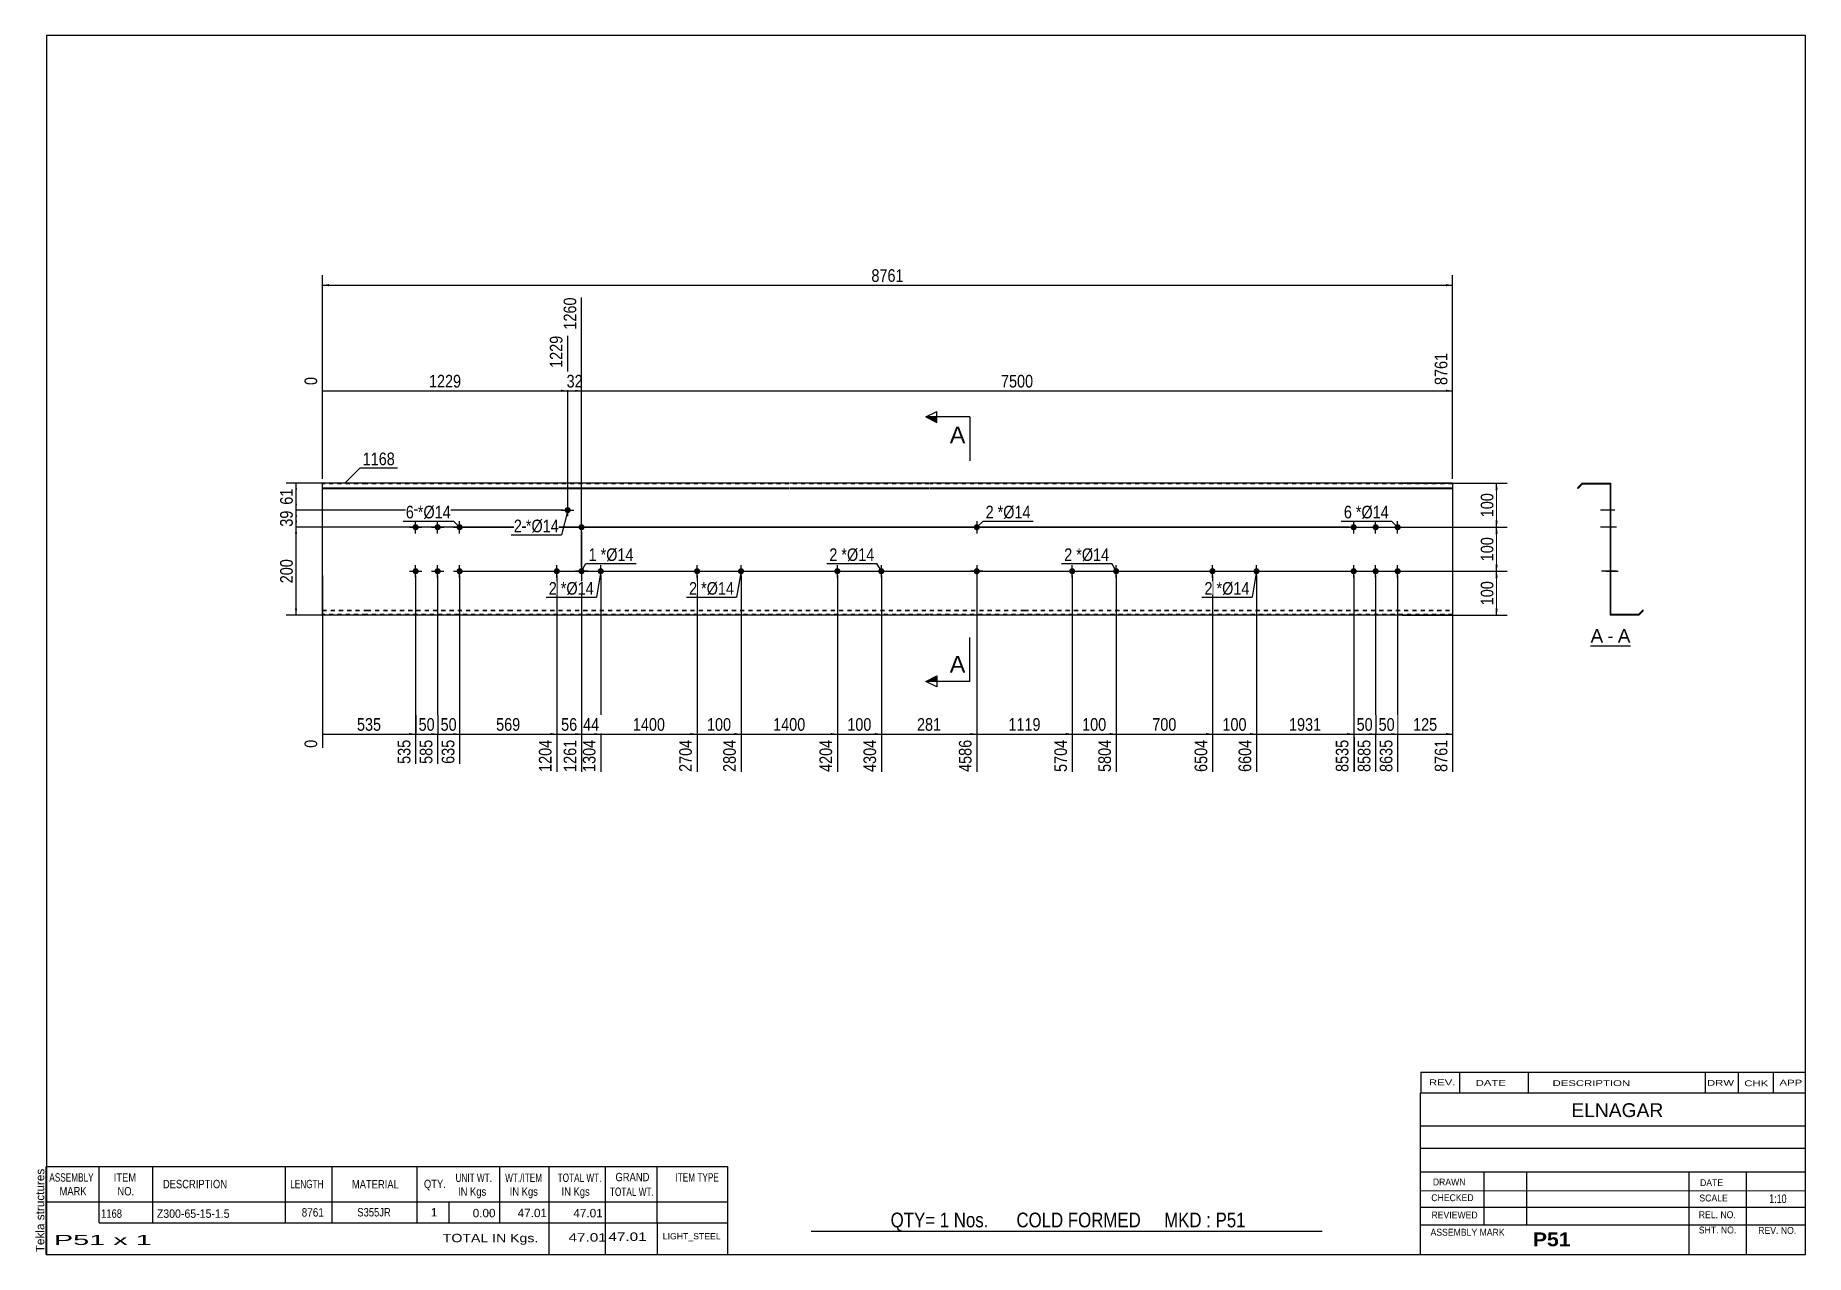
# Model space of a CAD drawing. Header units: millimetres. Extents: x -65 to 337, y -160 to 117.
import ezdxf

# ---------------------------------------------------------------- set-up
doc = ezdxf.new("R2010")
doc.units = ezdxf.units.MM
doc.linetypes.add('DXK_LINE_DOT1', pattern=[1.8814, 0.9407, -0.9407])
doc.styles.add('Arial', font='ARIAL.TTF', dxfattribs={"height": 0.2})
doc.styles.add('Arial Bold', font='ARIALBD.TTF', dxfattribs={"height": 0.2})
doc.styles.add('Arial Narrow', font='ARIALN.TTF', dxfattribs={"height": 0.2})

# ---------------------------------------------------------------- blocks, each defined once
blk = doc.blocks.new('Unknown-629091665-1862')
at = {"color": 5, "linetype": 'Continuous'}
for p, q in [((337.25, 116.75), (-62.75, 116.75)), ((-62.75, 116.75), (-62.75, -160.25)), ((337.25, -160.25), (337.25, 116.75)), ((-62.75, -160.25), (337.25, -160.25))]:
    blk.add_line(p, q, dxfattribs=at)
at = {"color": 174, "linetype": 'Continuous', "style": 'Arial'}
blk.add_text('Tekla structures', height=1.9102, rotation=90, dxfattribs=at).set_placement((-63.25, -159.75))
blk = doc.blocks.new('Unknown-629091665-12 - 1235')
at = {"color": 7, "linetype": 'Continuous'}
blk.add_line((288.37, -21.95), (297.4, -21.95), dxfattribs=at)
at = {"color": 0, "linetype": 'Continuous'}
blk.add_wipeout([(291.21, -21.2), (291.21, -18), (288.37, -18), (288.37, -21.2)], dxfattribs=at)
blk.add_wipeout([(293.6, -21.2), (293.6, -18), (292.17, -18), (292.17, -21.2)], dxfattribs=at)
at = {"color": 96, "linetype": 'Continuous', "style": 'Arial'}
blk.add_text('A', height=3.06, dxfattribs=at).set_placement((288.37, -21.2))
at = {"color": 0, "linetype": 'Continuous'}
blk.add_wipeout([(297.4, -21.2), (297.4, -18), (294.56, -18), (294.56, -21.2)], dxfattribs=at)
at = {"color": 96, "linetype": 'Continuous', "style": 'Arial'}
for s, p in [('-', (292.17, -21.2)), ('A', (294.56, -21.2))]:
    blk.add_text(s, height=3.06, dxfattribs=at).set_placement(p)
blk = doc.blocks.new('Bolt-629091665-1223 - 1203')
at = {"linetype": 'Continuous'}
for points in [[(233.79, 5, -1), (235.19, 5, -1)], [(238.79, 5, -1), (240.19, 5, -1)], [(243.79, 5, -1), (245.19, 5, -1)], [(233.79, -5, -1), (235.19, -5, -1)], [(238.79, -5, -1), (240.19, -5, -1)], [(243.79, -5, -1), (245.19, -5, -1)]]:
    blk.add_hatch(color=3, dxfattribs=at).paths.add_polyline_path(points)
at = {"color": 3, "linetype": 'Continuous'}
for p, q in [((233.09, 5), (235.89, 5)), ((234.49, 3.6), (234.49, 6.4)), ((238.09, 5), (240.89, 5)), ((239.49, 3.6), (239.49, 6.4)), ((243.09, 5), (245.89, 5)), ((244.49, 3.6), (244.49, 6.4)), ((234.49, -6.4), (234.49, -3.6)), ((239.49, -6.4), (239.49, -3.6)), ((244.49, -6.4), (244.49, -3.6)), ((233.09, -5), (235.89, -5)), ((238.09, -5), (240.89, -5)), ((243.09, -5), (245.89, -5))]:
    blk.add_line(p, q, dxfattribs=at)
blk = doc.blocks.new('Part-629091665-1218 - 1203')
at = {"color": 2, "linetype": 'Continuous'}
for p, q in [((0, -15), (0, 15)), ((10, 15), (0, 15)), ((0, 13.94), (10, 13.94)), ((0, 13.83), (10, 13.83)), ((42.29, 15), (10.1, 15)), ((10.1, 13.94), (42.29, 13.94)), ((10.1, 13.83), (42.29, 13.83)), ((74.19, 15), (42.39, 15)), ((42.39, 13.94), (74.19, 13.94)), ((42.39, 13.83), (74.19, 13.83)), ((106.09, 15), (74.29, 15)), ((74.29, 13.94), (106.09, 13.94)), ((74.29, 13.83), (106.09, 13.83)), ((137.99, 15), (106.19, 15)), ((106.19, 13.94), (137.99, 13.94)), ((106.19, 13.83), (137.99, 13.83)), ((159.49, 15), (138.09, 15)), ((138.09, 13.94), (159.49, 13.94)), ((138.09, 13.83), (159.49, 13.83)), ((191.39, 15), (159.59, 15)), ((159.59, 13.94), (191.39, 13.94)), ((159.59, 13.83), (191.39, 13.83)), ((223.29, 15), (191.49, 15)), ((191.49, 13.94), (223.29, 13.94)), ((191.49, 13.83), (223.29, 13.83)), ((256.99, 15), (223.39, 15)), ((223.39, 13.94), (256.99, 13.94)), ((223.39, 13.83), (256.99, 13.83)), ((256.99, 15), (256.99, -15)), ((10, -15), (0, -15)), ((42.29, -15), (10.1, -15)), ((74.19, -15), (42.39, -15)), ((106.09, -15), (74.29, -15)), ((137.99, -15), (106.19, -15)), ((159.49, -15), (138.09, -15)), ((191.39, -15), (159.59, -15)), ((223.29, -15), (191.49, -15)), ((256.99, -15), (223.39, -15))]:
    blk.add_line(p, q, dxfattribs=at)
at = {"color": 7, "linetype": 'DXK_LINE_DOT1'}
for p, q in [((10, 14.85), (0, 14.85)), ((42.29, 14.85), (10.1, 14.85)), ((74.19, 14.85), (42.39, 14.85)), ((106.09, 14.85), (74.29, 14.85)), ((137.99, 14.85), (106.19, 14.85)), ((159.49, 14.85), (138.09, 14.85)), ((191.39, 14.85), (159.59, 14.85)), ((223.29, 14.85), (191.49, 14.85)), ((256.99, 14.85), (223.39, 14.85)), ((0, -13.83), (10, -13.83)), ((0, -13.94), (10, -13.94)), ((10, -14.85), (0, -14.85)), ((10.1, -13.83), (42.29, -13.83)), ((10.1, -13.94), (42.29, -13.94)), ((42.29, -14.85), (10.1, -14.85)), ((42.39, -13.83), (74.19, -13.83)), ((42.39, -13.94), (74.19, -13.94)), ((74.19, -14.85), (42.39, -14.85)), ((74.29, -13.83), (106.09, -13.83)), ((74.29, -13.94), (106.09, -13.94)), ((106.09, -14.85), (74.29, -14.85)), ((106.19, -13.83), (137.99, -13.83)), ((106.19, -13.94), (137.99, -13.94)), ((137.99, -14.85), (106.19, -14.85)), ((138.09, -13.83), (159.49, -13.83)), ((138.09, -13.94), (159.49, -13.94)), ((159.49, -14.85), (138.09, -14.85)), ((159.59, -13.83), (191.39, -13.83)), ((159.59, -13.94), (191.39, -13.94)), ((191.39, -14.85), (159.59, -14.85)), ((191.49, -13.83), (223.29, -13.83)), ((191.49, -13.94), (223.29, -13.94)), ((223.29, -14.85), (191.49, -14.85)), ((223.39, -13.83), (256.99, -13.83)), ((223.39, -13.94), (256.99, -13.94)), ((256.99, -14.85), (223.39, -14.85))]:
    blk.add_line(p, q, dxfattribs=at)
blk = doc.blocks.new('Bolt-629091665-1219 - 1203')
at = {"linetype": 'Continuous'}
for points in [[(202.39, -4.3, -1), (202.39, -5.7, -1)], [(212.39, -4.3, -1), (212.39, -5.7, -1)]]:
    blk.add_hatch(color=3, dxfattribs=at).paths.add_polyline_path(points)
at = {"color": 3, "linetype": 'Continuous'}
for p, q in [((202.39, -6.4), (202.39, -3.6)), ((212.39, -6.4), (212.39, -3.6)), ((200.99, -5), (203.79, -5)), ((210.99, -5), (213.79, -5))]:
    blk.add_line(p, q, dxfattribs=at)
blk = doc.blocks.new('Bolt-629091665-1220 - 1203')
at = {"linetype": 'Continuous'}
for points in [[(117.09, -4.3, -1), (117.09, -5.7, -1)], [(127.09, -4.3, -1), (127.09, -5.7, -1)]]:
    blk.add_hatch(color=3, dxfattribs=at).paths.add_polyline_path(points)
at = {"color": 3, "linetype": 'Continuous'}
for p, q in [((117.09, -6.4), (117.09, -3.6)), ((127.09, -6.4), (127.09, -3.6)), ((115.69, -5), (118.49, -5)), ((125.69, -5), (128.49, -5))]:
    blk.add_line(p, q, dxfattribs=at)
blk = doc.blocks.new('Bolt-629091665-1221 - 1203')
at = {"linetype": 'Continuous'}
for points in [[(85.19, -4.3, -1), (85.19, -5.7, -1)], [(95.19, -4.3, -1), (95.19, -5.7, -1)]]:
    blk.add_hatch(color=3, dxfattribs=at).paths.add_polyline_path(points)
at = {"color": 3, "linetype": 'Continuous'}
for p, q in [((85.19, -6.4), (85.19, -3.6)), ((95.19, -6.4), (95.19, -3.6)), ((83.79, -5), (86.59, -5)), ((93.79, -5), (96.59, -5))]:
    blk.add_line(p, q, dxfattribs=at)
blk = doc.blocks.new('Bolt-629091665-1222 - 1203')
at = {"linetype": 'Continuous'}
for points in [[(53.29, -4.3, -1), (53.29, -5.7, -1)], [(63.29, -4.3, -1), (63.29, -5.7, -1)]]:
    blk.add_hatch(color=3, dxfattribs=at).paths.add_polyline_path(points)
at = {"color": 3, "linetype": 'Continuous'}
for p, q in [((53.29, -6.4), (53.29, -3.6)), ((63.29, -6.4), (63.29, -3.6)), ((51.89, -5), (54.69, -5)), ((61.89, -5), (64.69, -5))]:
    blk.add_line(p, q, dxfattribs=at)
blk = doc.blocks.new('Bolt-629091665-1224 - 1203')
at = {"linetype": 'Continuous'}
for points in [[(20.5, 5, -1), (21.9, 5, -1)], [(25.5, 5, -1), (26.9, 5, -1)], [(30.5, 5, -1), (31.9, 5, -1)], [(20.5, -5, -1), (21.9, -5, -1)], [(25.5, -5, -1), (26.9, -5, -1)], [(30.5, -5, -1), (31.9, -5, -1)]]:
    blk.add_hatch(color=3, dxfattribs=at).paths.add_polyline_path(points)
at = {"color": 3, "linetype": 'Continuous'}
for p, q in [((19.8, 5), (22.6, 5)), ((21.2, 3.6), (21.2, 6.4)), ((24.8, 5), (27.6, 5)), ((26.2, 3.6), (26.2, 6.4)), ((29.8, 5), (32.6, 5)), ((31.2, 3.6), (31.2, 6.4)), ((21.2, -6.4), (21.2, -3.6)), ((26.2, -6.4), (26.2, -3.6)), ((31.2, -6.4), (31.2, -3.6)), ((19.8, -5), (22.6, -5)), ((24.8, -5), (27.6, -5)), ((29.8, -5), (32.6, -5))]:
    blk.add_line(p, q, dxfattribs=at)
blk = doc.blocks.new('Bolt-629091665-1225 - 1203')
at = {"linetype": 'Continuous'}
for points in [[(149.49, 5, -1), (148.09, 5, -1)], [(149.49, -5, -1), (148.09, -5, -1)]]:
    blk.add_hatch(color=3, dxfattribs=at).paths.add_polyline_path(points)
at = {"color": 3, "linetype": 'Continuous'}
for p, q in [((150.19, 5), (147.39, 5)), ((148.79, 6.4), (148.79, 3.6)), ((148.79, -3.6), (148.79, -6.4)), ((150.19, -5), (147.39, -5))]:
    blk.add_line(p, q, dxfattribs=at)
blk = doc.blocks.new('Bolt-629091665-1226 - 1203')
at = {"linetype": 'Continuous'}
blk.add_hatch(color=3, dxfattribs=at).paths.add_polyline_path([(55.07, 8.88, -1), (56.47, 8.88, -1)])
at = {"color": 3, "linetype": 'Continuous'}
for p, q in [((54.37, 8.88), (57.17, 8.88)), ((55.77, 7.48), (55.77, 10.28))]:
    blk.add_line(p, q, dxfattribs=at)
blk = doc.blocks.new('Bolt-629091665-1227 - 1203')
at = {"linetype": 'Continuous'}
blk.add_hatch(color=3, dxfattribs=at).paths.add_polyline_path([(58.22, 5, -1), (59.62, 5, -1)])
at = {"color": 3, "linetype": 'Continuous'}
for p, q in [((57.52, 5), (60.32, 5)), ((58.92, 3.6), (58.92, 6.4))]:
    blk.add_line(p, q, dxfattribs=at)
blk = doc.blocks.new('Bolt-629091665-1228 - 1203')
at = {"linetype": 'Continuous'}
blk.add_hatch(color=3, dxfattribs=at).paths.add_polyline_path([(59.62, -5, -1), (58.22, -5, -1)])
at = {"color": 3, "linetype": 'Continuous'}
for p, q in [((58.92, -3.6), (58.92, -6.4)), ((60.32, -5), (57.52, -5))]:
    blk.add_line(p, q, dxfattribs=at)
blk = doc.blocks.new('Bolt-629091665-1229 - 1203')
at = {"linetype": 'Continuous'}
for points in [[(170.49, -4.3, -1), (170.49, -5.7, -1)], [(180.49, -4.3, -1), (180.49, -5.7, -1)]]:
    blk.add_hatch(color=3, dxfattribs=at).paths.add_polyline_path(points)
at = {"color": 3, "linetype": 'Continuous'}
for p, q in [((170.49, -6.4), (170.49, -3.6)), ((180.49, -6.4), (180.49, -3.6)), ((169.09, -5), (171.89, -5)), ((179.09, -5), (181.89, -5))]:
    blk.add_line(p, q, dxfattribs=at)
blk = doc.blocks.new('Bolt-629091665-1240 - 1235')
at = {"linetype": 'Continuous'}
blk.add_hatch(color=3, dxfattribs=at).paths.add_polyline_path([(292.96, -5.7), (292.96, -4.3), (292.81, -4.3), (292.81, -5.7)])
blk.add_hatch(color=3, dxfattribs=at).paths.add_polyline_path([(292.96, -5.7), (292.96, -4.3), (292.81, -4.3), (292.81, -5.7)])
at = {"color": 3, "linetype": 'Continuous'}
for p, q in [((291.86, -5), (294.61, -5)), ((291.86, -5), (294.61, -5)), ((292.81, -4.3), (292.96, -4.3)), ((292.81, -4.3), (292.96, -4.3)), ((292.81, -5.7), (292.96, -5.7)), ((292.81, -5.7), (292.96, -5.7))]:
    blk.add_line(p, q, dxfattribs=at)
blk = doc.blocks.new('Part-629091665-1237 - 1235')
at = {"color": 2, "linetype": 'Continuous'}
for p, q in [((286.46, 15), (285.4, 13.94)), ((285.4, 13.94), (285.51, 13.83)), ((286.52, 14.85), (285.51, 13.83)), ((286.46, 15), (292.96, 15)), ((286.52, 14.85), (292.81, 14.85)), ((292.81, 14.85), (292.81, -15)), ((292.96, -14.85), (292.96, 15)), ((299.31, -15), (292.81, -15)), ((299.25, -14.85), (292.96, -14.85)), ((299.25, -14.85), (300.27, -13.83)), ((299.31, -15), (300.37, -13.94)), ((300.37, -13.94), (300.27, -13.83))]:
    blk.add_line(p, q, dxfattribs=at)
blk = doc.blocks.new('Bolt-629091665-1238 - 1235')
at = {"linetype": 'Continuous'}
blk.add_hatch(color=3, dxfattribs=at).paths.add_polyline_path([(292.96, -5.7), (292.96, -4.3), (292.81, -4.3), (292.81, -5.7)])
blk.add_hatch(color=3, dxfattribs=at).paths.add_polyline_path([(292.96, -5.7), (292.96, -4.3), (292.81, -4.3), (292.81, -5.7)])
at = {"color": 3, "linetype": 'Continuous'}
for p, q in [((291.86, -5), (294.61, -5)), ((291.86, -5), (294.61, -5)), ((292.81, -4.3), (292.96, -4.3)), ((292.81, -4.3), (292.96, -4.3)), ((292.81, -5.7), (292.96, -5.7)), ((292.81, -5.7), (292.96, -5.7))]:
    blk.add_line(p, q, dxfattribs=at)
blk = doc.blocks.new('Bolt-629091665-1239 - 1235')
at = {"linetype": 'Continuous'}
blk.add_hatch(color=3, dxfattribs=at).paths.add_polyline_path([(292.96, -5.7), (292.96, -4.3), (292.81, -4.3), (292.81, -5.7)])
blk.add_hatch(color=3, dxfattribs=at).paths.add_polyline_path([(292.96, -5.7), (292.96, -4.3), (292.81, -4.3), (292.81, -5.7)])
at = {"color": 3, "linetype": 'Continuous'}
for p, q in [((291.86, -5), (294.61, -5)), ((291.86, -5), (294.61, -5)), ((292.81, -4.3), (292.96, -4.3)), ((292.81, -4.3), (292.96, -4.3)), ((292.81, -5.7), (292.96, -5.7)), ((292.81, -5.7), (292.96, -5.7))]:
    blk.add_line(p, q, dxfattribs=at)
blk = doc.blocks.new('Bolt-629091665-1241 - 1235')
at = {"linetype": 'Continuous'}
blk.add_hatch(color=3, dxfattribs=at).paths.add_polyline_path([(292.96, -5.7), (292.96, -4.3), (292.81, -4.3), (292.81, -5.7)])
blk.add_hatch(color=3, dxfattribs=at).paths.add_polyline_path([(292.96, -5.7), (292.96, -4.3), (292.81, -4.3), (292.81, -5.7)])
at = {"color": 3, "linetype": 'Continuous'}
for p, q in [((291.86, -5), (294.61, -5)), ((291.86, -5), (294.61, -5)), ((292.81, -4.3), (292.96, -4.3)), ((292.81, -4.3), (292.96, -4.3)), ((292.81, -5.7), (292.96, -5.7)), ((292.81, -5.7), (292.96, -5.7))]:
    blk.add_line(p, q, dxfattribs=at)
blk = doc.blocks.new('Bolt-629091665-1242 - 1235')
at = {"linetype": 'Continuous'}
for points in [[(292.81, 5.7), (292.81, 4.3), (292.96, 4.3), (292.96, 5.7)], [(292.81, 5.7), (292.81, 4.3), (292.96, 4.3), (292.96, 5.7)], [(292.81, 5.7), (292.81, 4.3), (292.96, 4.3), (292.96, 5.7)], [(292.81, -4.3), (292.81, -5.7), (292.96, -5.7), (292.96, -4.3)], [(292.81, -4.3), (292.81, -5.7), (292.96, -5.7), (292.96, -4.3)], [(292.81, -4.3), (292.81, -5.7), (292.96, -5.7), (292.96, -4.3)]]:
    blk.add_hatch(color=3, dxfattribs=at).paths.add_polyline_path(points)
at = {"color": 3, "linetype": 'Continuous'}
for p, q in [((294.26, 5), (290.96, 5)), ((294.26, 5), (290.96, 5)), ((294.26, 5), (290.96, 5)), ((292.96, 5.7), (292.81, 5.7)), ((292.96, 5.7), (292.81, 5.7)), ((292.96, 5.7), (292.81, 5.7)), ((292.96, 4.3), (292.81, 4.3)), ((292.96, 4.3), (292.81, 4.3)), ((292.96, 4.3), (292.81, 4.3)), ((294.26, -5), (290.96, -5)), ((294.26, -5), (290.96, -5)), ((294.26, -5), (290.96, -5)), ((292.96, -4.3), (292.81, -4.3)), ((292.96, -4.3), (292.81, -4.3)), ((292.96, -4.3), (292.81, -4.3)), ((292.96, -5.7), (292.81, -5.7)), ((292.96, -5.7), (292.81, -5.7)), ((292.96, -5.7), (292.81, -5.7))]:
    blk.add_line(p, q, dxfattribs=at)
blk = doc.blocks.new('Bolt-629091665-1243 - 1235')
at = {"linetype": 'Continuous'}
for points in [[(292.81, 5.7), (292.81, 4.3), (292.96, 4.3), (292.96, 5.7)], [(292.81, 5.7), (292.81, 4.3), (292.96, 4.3), (292.96, 5.7)], [(292.81, 5.7), (292.81, 4.3), (292.96, 4.3), (292.96, 5.7)], [(292.81, -4.3), (292.81, -5.7), (292.96, -5.7), (292.96, -4.3)], [(292.81, -4.3), (292.81, -5.7), (292.96, -5.7), (292.96, -4.3)], [(292.81, -4.3), (292.81, -5.7), (292.96, -5.7), (292.96, -4.3)]]:
    blk.add_hatch(color=3, dxfattribs=at).paths.add_polyline_path(points)
at = {"color": 3, "linetype": 'Continuous'}
for p, q in [((294.26, 5), (290.96, 5)), ((294.26, 5), (290.96, 5)), ((294.26, 5), (290.96, 5)), ((292.96, 5.7), (292.81, 5.7)), ((292.96, 5.7), (292.81, 5.7)), ((292.96, 5.7), (292.81, 5.7)), ((292.96, 4.3), (292.81, 4.3)), ((292.96, 4.3), (292.81, 4.3)), ((292.96, 4.3), (292.81, 4.3)), ((294.26, -5), (290.96, -5)), ((294.26, -5), (290.96, -5)), ((294.26, -5), (290.96, -5)), ((292.96, -4.3), (292.81, -4.3)), ((292.96, -4.3), (292.81, -4.3)), ((292.96, -4.3), (292.81, -4.3)), ((292.96, -5.7), (292.81, -5.7)), ((292.96, -5.7), (292.81, -5.7)), ((292.96, -5.7), (292.81, -5.7))]:
    blk.add_line(p, q, dxfattribs=at)
blk = doc.blocks.new('Bolt-629091665-1244 - 1235')
at = {"linetype": 'Continuous'}
for points in [[(292.96, 4.3), (292.96, 5.7), (292.81, 5.7), (292.81, 4.3)], [(292.96, -5.7), (292.96, -4.3), (292.81, -4.3), (292.81, -5.7)]]:
    blk.add_hatch(color=3, dxfattribs=at).paths.add_polyline_path(points)
at = {"color": 3, "linetype": 'Continuous'}
for p, q in [((292.96, 5), (290.81, 5)), ((292.96, 5.7), (292.81, 5.7)), ((292.96, 4.3), (292.81, 4.3)), ((292.96, -5), (290.81, -5)), ((292.96, -4.3), (292.81, -4.3)), ((292.96, -5.7), (292.81, -5.7))]:
    blk.add_line(p, q, dxfattribs=at)
blk = doc.blocks.new('Bolt-629091665-1245 - 1235')
at = {"linetype": 'Continuous'}
blk.add_hatch(color=3, dxfattribs=at).paths.add_polyline_path([(292.81, 9.58), (292.81, 8.18), (292.96, 8.18), (292.96, 9.58)])
at = {"color": 3, "linetype": 'Continuous'}
for p, q in [((293.91, 8.88), (290.61, 8.88)), ((292.96, 9.58), (292.81, 9.58)), ((292.96, 8.18), (292.81, 8.18))]:
    blk.add_line(p, q, dxfattribs=at)
blk = doc.blocks.new('Bolt-629091665-1246 - 1235')
at = {"linetype": 'Continuous'}
blk.add_hatch(color=3, dxfattribs=at).paths.add_polyline_path([(292.81, 5.7), (292.81, 4.3), (292.96, 4.3), (292.96, 5.7)])
at = {"color": 3, "linetype": 'Continuous'}
for p, q in [((293.91, 5), (290.61, 5)), ((292.96, 5.7), (292.81, 5.7)), ((292.96, 4.3), (292.81, 4.3))]:
    blk.add_line(p, q, dxfattribs=at)
blk = doc.blocks.new('Bolt-629091665-1247 - 1235')
at = {"linetype": 'Continuous'}
blk.add_hatch(color=3, dxfattribs=at).paths.add_polyline_path([(292.96, -5.7), (292.96, -4.3), (292.81, -4.3), (292.81, -5.7)])
at = {"color": 3, "linetype": 'Continuous'}
for p, q in [((292.96, -4.3), (292.81, -4.3)), ((293.76, -5), (292.81, -5)), ((292.96, -5.7), (292.81, -5.7))]:
    blk.add_line(p, q, dxfattribs=at)
blk = doc.blocks.new('Bolt-629091665-1248 - 1235')
at = {"linetype": 'Continuous'}
blk.add_hatch(color=3, dxfattribs=at).paths.add_polyline_path([(292.96, -5.7), (292.96, -4.3), (292.81, -4.3), (292.81, -5.7)])
blk.add_hatch(color=3, dxfattribs=at).paths.add_polyline_path([(292.96, -5.7), (292.96, -4.3), (292.81, -4.3), (292.81, -5.7)])
at = {"color": 3, "linetype": 'Continuous'}
for p, q in [((291.86, -5), (294.61, -5)), ((291.86, -5), (294.61, -5)), ((292.81, -4.3), (292.96, -4.3)), ((292.81, -4.3), (292.96, -4.3)), ((292.81, -5.7), (292.96, -5.7)), ((292.81, -5.7), (292.96, -5.7))]:
    blk.add_line(p, q, dxfattribs=at)
blk = doc.blocks.new('StraightDimension-629091665-1279 - 1203')
at = {"linetype": 'Continuous'}
blk.add_hatch(color=7, dxfattribs=at).paths.add_polyline_path([(29.7, -41.75), (31.2, -42), (29.7, -42.25)])
at = {"color": 7, "linetype": 'Continuous'}
for p, q in [((26.2, -6), (26.2, -48.78)), ((31.2, -6), (31.2, -48.78)), ((26.2, -42), (31.2, -42))]:
    blk.add_line(p, q, dxfattribs=at)
at = {"color": 0}
blk.add_wipeout([(31.13, -41.85), (31.13, -37.65), (26.27, -37.65), (26.27, -41.85)], dxfattribs=at)
at = {"color": 0, "linetype": 'Continuous'}
blk.add_wipeout([(30.6, -42.7), (26.4, -42.7), (26.4, -49.38), (30.6, -49.38)], dxfattribs=at)
at = {"color": 3, "style": 'Arial Narrow'}
blk.add_text('50', height=2.863, dxfattribs=at).set_placement((26.87, -41.25))
at = {"color": 3, "linetype": 'Continuous', "style": 'Arial Narrow'}
blk.add_text('635', height=2.863, rotation=90.0002, dxfattribs=at).set_placement((30, -48.78))
blk = doc.blocks.new('StraightDimension-629091665-1353 - 1203')
at = {"linetype": 'Continuous'}
for points in [[(266.75, 3.5), (267, 5), (267.25, 3.5)], [(267.25, -3.5), (267, -5), (266.75, -3.5)]]:
    blk.add_hatch(color=7, dxfattribs=at).paths.add_polyline_path(points)
at = {"color": 7, "linetype": 'Continuous'}
for p, q in [((32.2, 5), (269.4, 5)), ((267, -5), (267, 5)), ((32.2, -5), (269.4, -5))]:
    blk.add_line(p, q, dxfattribs=at)
at = {"color": 0}
blk.add_wipeout([(266.85, 3.34), (262.65, 3.34), (262.65, -3.34), (266.85, -3.34)], dxfattribs=at)
at = {"color": 3, "style": 'Arial Narrow'}
blk.add_text('100', height=2.863, rotation=90.0002, dxfattribs=at).set_placement((266.25, -2.74))
blk = doc.blocks.new('StraightDimension-629091665-1342 - 1203')
at = {"linetype": 'Continuous'}
blk.add_hatch(color=7, dxfattribs=at).paths.add_polyline_path([(54.27, 36.25), (55.77, 36), (54.27, 35.75)])
at = {"color": 7, "linetype": 'Continuous'}
for p, q in [((55.77, 9.88), (55.77, 48.51)), ((0, 16), (0, 39.13)), ((0, 36), (55.77, 36))]:
    blk.add_line(p, q, dxfattribs=at)
at = {"color": 0, "linetype": 'Continuous'}
for points in [[(55.17, 49.11), (50.97, 49.11), (50.97, 40.6), (55.17, 40.6)], [(-0.6, 39.73), (-4.8, 39.73), (-4.8, 36.7), (-0.6, 36.7)]]:
    blk.add_wipeout(points, dxfattribs=at)
at = {"color": 0}
blk.add_wipeout([(32.14, 36.15), (32.14, 40.35), (23.63, 40.35), (23.63, 36.15)], dxfattribs=at)
at = {"color": 3, "linetype": 'Continuous', "style": 'Arial Narrow'}
for s, height, p in [('1229', 2.863, (54.57, 41.2)), ('0', 2.86, (-1.2, 37.3))]:
    blk.add_text(s, height=height, rotation=90.0002, dxfattribs=at).set_placement(p)
at = {"color": 3, "style": 'Arial Narrow'}
blk.add_text('1229', height=2.863, dxfattribs=at).set_placement((24.23, 36.75))
blk = doc.blocks.new('StraightDimension-629091665-1280 - 1203')
at = {"linetype": 'Continuous'}
blk.add_hatch(color=7, dxfattribs=at).paths.add_polyline_path([(24.7, -41.75), (26.2, -42), (24.7, -42.25)])
at = {"color": 7, "linetype": 'Continuous'}
for p, q in [((21.2, -6), (21.2, -48.78)), ((26.2, -6), (26.2, -48.78)), ((21.2, -42), (26.2, -42))]:
    blk.add_line(p, q, dxfattribs=at)
at = {"color": 0}
blk.add_wipeout([(26.13, -41.85), (26.13, -37.65), (21.27, -37.65), (21.27, -41.85)], dxfattribs=at)
at = {"color": 0, "linetype": 'Continuous'}
blk.add_wipeout([(25.6, -42.7), (21.4, -42.7), (21.4, -49.38), (25.6, -49.38)], dxfattribs=at)
at = {"color": 3, "style": 'Arial Narrow'}
blk.add_text('50', height=2.863, dxfattribs=at).set_placement((21.87, -41.25))
at = {"color": 3, "linetype": 'Continuous', "style": 'Arial Narrow'}
blk.add_text('585', height=2.863, rotation=90.0002, dxfattribs=at).set_placement((25, -48.78))
blk = doc.blocks.new('StraightDimension-629091665-1278 - 1203')
at = {"linetype": 'Continuous'}
blk.add_hatch(color=7, dxfattribs=at).paths.add_polyline_path([(51.79, -41.75), (53.29, -42), (51.79, -42.25)])
at = {"color": 7, "linetype": 'Continuous'}
for p, q in [((31.2, -6), (31.2, -48.78)), ((53.29, -6), (53.29, -50.61)), ((31.2, -42), (53.29, -42))]:
    blk.add_line(p, q, dxfattribs=at)
at = {"color": 0}
blk.add_wipeout([(45.59, -41.85), (45.59, -37.65), (38.9, -37.65), (38.9, -41.85)], dxfattribs=at)
at = {"color": 0, "linetype": 'Continuous'}
blk.add_wipeout([(52.69, -42.7), (48.49, -42.7), (48.49, -51.21), (52.69, -51.21)], dxfattribs=at)
at = {"color": 3, "style": 'Arial Narrow'}
blk.add_text('569', height=2.863, dxfattribs=at).set_placement((39.5, -41.25))
at = {"color": 3, "linetype": 'Continuous', "style": 'Arial Narrow'}
blk.add_text('1204', height=2.863, rotation=90.0002, dxfattribs=at).set_placement((52.09, -50.61))
blk = doc.blocks.new('StraightDimension-629091665-1272 - 1203')
at = {"linetype": 'Continuous'}
blk.add_hatch(color=7, dxfattribs=at).paths.add_polyline_path([(125.59, -41.75), (127.09, -42), (125.59, -42.25)])
at = {"color": 7, "linetype": 'Continuous'}
for p, q in [((117.09, -6), (117.09, -50.61)), ((127.09, -6), (127.09, -50.61)), ((117.09, -42), (127.09, -42))]:
    blk.add_line(p, q, dxfattribs=at)
at = {"color": 0}
blk.add_wipeout([(125.44, -41.85), (125.44, -37.65), (118.75, -37.65), (118.75, -41.85)], dxfattribs=at)
at = {"color": 0, "linetype": 'Continuous'}
blk.add_wipeout([(126.49, -42.7), (122.29, -42.7), (122.29, -51.21), (126.49, -51.21)], dxfattribs=at)
at = {"color": 3, "style": 'Arial Narrow'}
blk.add_text('100', height=2.863, dxfattribs=at).set_placement((119.35, -41.25))
at = {"color": 3, "linetype": 'Continuous', "style": 'Arial Narrow'}
blk.add_text('4304', height=2.863, rotation=90.0002, dxfattribs=at).set_placement((125.89, -50.61))
blk = doc.blocks.new('StraightDimension-629091665-1352 - 1203')
at = {"linetype": 'Continuous'}
for points in [[(266.75, 13.5), (267, 15), (267.25, 13.5)], [(267.25, 6.5), (267, 5), (266.75, 6.5)]]:
    blk.add_hatch(color=7, dxfattribs=at).paths.add_polyline_path(points)
at = {"color": 7, "linetype": 'Continuous'}
for p, q in [((245.49, 15), (269.4, 15)), ((267, 5), (267, 15)), ((32.2, 5), (269.4, 5))]:
    blk.add_line(p, q, dxfattribs=at)
at = {"color": 0}
blk.add_wipeout([(266.85, 13.34), (262.65, 13.34), (262.65, 6.66), (266.85, 6.66)], dxfattribs=at)
at = {"color": 3, "style": 'Arial Narrow'}
blk.add_text('100', height=2.863, rotation=90.0002, dxfattribs=at).set_placement((266.25, 7.26))
blk = doc.blocks.new('StraightDimension-629091665-1354 - 1203')
at = {"linetype": 'Continuous'}
for points in [[(266.75, -6.5), (267, -5), (267.25, -6.5)], [(267.25, -13.5), (267, -15), (266.75, -13.5)]]:
    blk.add_hatch(color=7, dxfattribs=at).paths.add_polyline_path(points)
at = {"color": 7, "linetype": 'Continuous'}
for p, q in [((32.2, -5), (269.4, -5)), ((267, -15), (267, -5)), ((245.49, -15), (269.4, -15))]:
    blk.add_line(p, q, dxfattribs=at)
at = {"color": 0}
blk.add_wipeout([(266.85, -6.66), (262.65, -6.66), (262.65, -13.34), (266.85, -13.34)], dxfattribs=at)
at = {"color": 3, "style": 'Arial Narrow'}
blk.add_text('100', height=2.863, rotation=90.0002, dxfattribs=at).set_placement((266.25, -12.74))
blk = doc.blocks.new('StraightDimension-629091665-1263 - 1203')
at = {"linetype": 'Continuous'}
blk.add_hatch(color=7, dxfattribs=at).paths.add_polyline_path([(255.49, -41.75), (256.99, -42), (255.49, -42.25)])
at = {"color": 7, "linetype": 'Continuous'}
for p, q in [((244.49, -6), (244.49, -50.61)), ((256.99, -6), (256.99, -50.61)), ((244.49, -42), (256.99, -42))]:
    blk.add_line(p, q, dxfattribs=at)
at = {"color": 0}
blk.add_wipeout([(254.08, -41.85), (254.08, -37.65), (247.4, -37.65), (247.4, -41.85)], dxfattribs=at)
at = {"color": 0, "linetype": 'Continuous'}
blk.add_wipeout([(256.39, -42.7), (252.19, -42.7), (252.19, -51.21), (256.39, -51.21)], dxfattribs=at)
at = {"color": 3, "style": 'Arial Narrow'}
blk.add_text('125', height=2.863, dxfattribs=at).set_placement((248, -41.25))
at = {"color": 3, "linetype": 'Continuous', "style": 'Arial Narrow'}
blk.add_text('8761', height=2.863, rotation=90.0002, dxfattribs=at).set_placement((255.79, -50.61))
blk = doc.blocks.new('StraightDimension-629091665-1264 - 1203')
at = {"linetype": 'Continuous'}
blk.add_hatch(color=7, dxfattribs=at).paths.add_polyline_path([(242.99, -41.75), (244.49, -42), (242.99, -42.25)])
at = {"color": 7, "linetype": 'Continuous'}
for p, q in [((239.49, -6), (239.49, -50.61)), ((244.49, -6), (244.49, -50.61)), ((239.49, -42), (244.49, -42))]:
    blk.add_line(p, q, dxfattribs=at)
at = {"color": 0}
blk.add_wipeout([(244.42, -41.85), (244.42, -37.65), (239.56, -37.65), (239.56, -41.85)], dxfattribs=at)
at = {"color": 0, "linetype": 'Continuous'}
blk.add_wipeout([(243.89, -42.7), (239.69, -42.7), (239.69, -51.21), (243.89, -51.21)], dxfattribs=at)
at = {"color": 3, "style": 'Arial Narrow'}
blk.add_text('50', height=2.863, dxfattribs=at).set_placement((240.16, -41.25))
at = {"color": 3, "linetype": 'Continuous', "style": 'Arial Narrow'}
blk.add_text('8635', height=2.863, rotation=90.0002, dxfattribs=at).set_placement((243.29, -50.61))
blk = doc.blocks.new('StraightDimension-629091665-1386 - 1203')
at = {"linetype": 'Continuous'}
for points in [[(-6.25, 3.5), (-6, 5), (-5.75, 3.5)], [(-5.75, -13.5), (-6, -15), (-6.25, -13.5)]]:
    blk.add_hatch(color=7, dxfattribs=at).paths.add_polyline_path(points)
at = {"color": 7, "linetype": 'Continuous'}
for p, q in [((233.49, 5), (-8.25, 5)), ((-6, -15), (-6, 5)), ((20.2, -15), (-8.25, -15))]:
    blk.add_line(p, q, dxfattribs=at)
at = {"color": 0}
blk.add_wipeout([(-6.15, -1.66), (-10.35, -1.66), (-10.35, -8.34), (-6.15, -8.34)], dxfattribs=at)
at = {"color": 3, "style": 'Arial Narrow'}
blk.add_text('200', height=2.863, rotation=90.0002, dxfattribs=at).set_placement((-6.75, -7.74))
blk = doc.blocks.new('StraightDimension-629091665-1265 - 1203')
at = {"linetype": 'Continuous'}
blk.add_hatch(color=7, dxfattribs=at).paths.add_polyline_path([(237.99, -41.75), (239.49, -42), (237.99, -42.25)])
at = {"color": 7, "linetype": 'Continuous'}
for p, q in [((234.49, -6), (234.49, -50.61)), ((239.49, -6), (239.49, -50.61)), ((234.49, -42), (239.49, -42))]:
    blk.add_line(p, q, dxfattribs=at)
at = {"color": 0}
blk.add_wipeout([(239.42, -41.85), (239.42, -37.65), (234.56, -37.65), (234.56, -41.85)], dxfattribs=at)
at = {"color": 0, "linetype": 'Continuous'}
blk.add_wipeout([(238.89, -42.7), (234.69, -42.7), (234.69, -51.21), (238.89, -51.21)], dxfattribs=at)
at = {"color": 3, "style": 'Arial Narrow'}
blk.add_text('50', height=2.863, dxfattribs=at).set_placement((235.16, -41.25))
at = {"color": 3, "linetype": 'Continuous', "style": 'Arial Narrow'}
blk.add_text('8585', height=2.863, rotation=90.0002, dxfattribs=at).set_placement((238.29, -50.61))
blk = doc.blocks.new('StraightDimension-629091665-1266 - 1203')
at = {"linetype": 'Continuous'}
blk.add_hatch(color=7, dxfattribs=at).paths.add_polyline_path([(232.99, -41.75), (234.49, -42), (232.99, -42.25)])
at = {"color": 7, "linetype": 'Continuous'}
for p, q in [((212.39, -6), (212.39, -50.61)), ((234.49, -6), (234.49, -50.61)), ((212.39, -42), (234.49, -42))]:
    blk.add_line(p, q, dxfattribs=at)
at = {"color": 0}
blk.add_wipeout([(227.7, -41.85), (227.7, -37.65), (219.19, -37.65), (219.19, -41.85)], dxfattribs=at)
at = {"color": 3, "style": 'Arial Narrow'}
blk.add_text('1931', height=2.863, dxfattribs=at).set_placement((219.79, -41.25))
at = {"color": 0, "linetype": 'Continuous'}
blk.add_wipeout([(233.89, -42.7), (229.69, -42.7), (229.69, -51.21), (233.89, -51.21)], dxfattribs=at)
at = {"color": 3, "linetype": 'Continuous', "style": 'Arial Narrow'}
blk.add_text('8535', height=2.863, rotation=90.0002, dxfattribs=at).set_placement((233.29, -50.61))
blk = doc.blocks.new('StraightDimension-629091665-1396 - 1203')
at = {"linetype": 'Continuous'}
for points in [[(1.5, 59.75), (0, 60), (1.5, 60.25)], [(255.49, 60.25), (256.99, 60), (255.49, 59.75)]]:
    blk.add_hatch(color=7, dxfattribs=at).paths.add_polyline_path(points)
at = {"color": 7, "linetype": 'Continuous'}
for p, q in [((0, 16), (0, 62.25)), ((256.99, 16), (256.99, 62.25)), ((0, 60), (256.99, 60))]:
    blk.add_line(p, q, dxfattribs=at)
at = {"color": 0}
blk.add_wipeout([(132.75, 60.15), (132.75, 64.35), (124.24, 64.35), (124.24, 60.15)], dxfattribs=at)
at = {"color": 3, "style": 'Arial Narrow'}
blk.add_text('8761', height=2.863, dxfattribs=at).set_placement((124.84, 60.75))
blk = doc.blocks.new('StraightDimension-629091665-1267 - 1203')
at = {"linetype": 'Continuous'}
blk.add_hatch(color=7, dxfattribs=at).paths.add_polyline_path([(210.89, -41.75), (212.39, -42), (210.89, -42.25)])
at = {"color": 7, "linetype": 'Continuous'}
for p, q in [((202.39, -6), (202.39, -50.61)), ((212.39, -6), (212.39, -50.61)), ((202.39, -42), (212.39, -42))]:
    blk.add_line(p, q, dxfattribs=at)
at = {"color": 0}
blk.add_wipeout([(210.74, -41.85), (210.74, -37.65), (204.05, -37.65), (204.05, -41.85)], dxfattribs=at)
at = {"color": 0, "linetype": 'Continuous'}
blk.add_wipeout([(211.79, -42.7), (207.59, -42.7), (207.59, -51.21), (211.79, -51.21)], dxfattribs=at)
at = {"color": 3, "style": 'Arial Narrow'}
blk.add_text('100', height=2.863, dxfattribs=at).set_placement((204.65, -41.25))
at = {"color": 3, "linetype": 'Continuous', "style": 'Arial Narrow'}
blk.add_text('6604', height=2.863, rotation=90.0002, dxfattribs=at).set_placement((211.19, -50.61))
blk = doc.blocks.new('StraightDimension-629091665-1268 - 1203')
at = {"linetype": 'Continuous'}
blk.add_hatch(color=7, dxfattribs=at).paths.add_polyline_path([(200.89, -41.75), (202.39, -42), (200.89, -42.25)])
at = {"color": 7, "linetype": 'Continuous'}
for p, q in [((180.49, -6), (180.49, -50.61)), ((202.39, -6), (202.39, -50.61)), ((180.49, -42), (202.39, -42))]:
    blk.add_line(p, q, dxfattribs=at)
at = {"color": 0}
blk.add_wipeout([(194.79, -41.85), (194.79, -37.65), (188.1, -37.65), (188.1, -41.85)], dxfattribs=at)
at = {"color": 0, "linetype": 'Continuous'}
blk.add_wipeout([(201.79, -42.7), (197.59, -42.7), (197.59, -51.21), (201.79, -51.21)], dxfattribs=at)
at = {"color": 3, "style": 'Arial Narrow'}
blk.add_text('700', height=2.863, dxfattribs=at).set_placement((188.7, -41.25))
at = {"color": 3, "linetype": 'Continuous', "style": 'Arial Narrow'}
blk.add_text('6504', height=2.863, rotation=90.0002, dxfattribs=at).set_placement((201.19, -50.61))
blk = doc.blocks.new('StraightDimension-629091665-1269 - 1203')
at = {"linetype": 'Continuous'}
blk.add_hatch(color=7, dxfattribs=at).paths.add_polyline_path([(178.99, -41.75), (180.49, -42), (178.99, -42.25)])
at = {"color": 7, "linetype": 'Continuous'}
for p, q in [((170.49, -6), (170.49, -50.61)), ((180.49, -6), (180.49, -50.61)), ((170.49, -42), (180.49, -42))]:
    blk.add_line(p, q, dxfattribs=at)
at = {"color": 0}
blk.add_wipeout([(178.84, -41.85), (178.84, -37.65), (172.15, -37.65), (172.15, -41.85)], dxfattribs=at)
at = {"color": 0, "linetype": 'Continuous'}
blk.add_wipeout([(179.89, -42.7), (175.69, -42.7), (175.69, -51.21), (179.89, -51.21)], dxfattribs=at)
at = {"color": 3, "style": 'Arial Narrow'}
blk.add_text('100', height=2.863, dxfattribs=at).set_placement((172.75, -41.25))
at = {"color": 3, "linetype": 'Continuous', "style": 'Arial Narrow'}
blk.add_text('5804', height=2.863, rotation=90.0002, dxfattribs=at).set_placement((179.29, -50.61))
blk = doc.blocks.new('StraightDimension-629091665-1341 - 1203')
at = {"linetype": 'Continuous'}
blk.add_hatch(color=7, dxfattribs=at).paths.add_polyline_path([(57.42, 36.25), (58.92, 36), (57.42, 35.75)])
at = {"color": 7, "linetype": 'Continuous'}
for p, q in [((58.92, -4), (58.92, 57.21)), ((55.77, 9.88), (55.77, 48.51)), ((55.77, 36), (58.92, 36))]:
    blk.add_line(p, q, dxfattribs=at)
at = {"color": 0, "linetype": 'Continuous'}
blk.add_wipeout([(58.32, 57.81), (54.12, 57.81), (54.12, 49.3), (58.32, 49.3)], dxfattribs=at)
at = {"color": 0}
blk.add_wipeout([(59.77, 36.15), (59.77, 40.35), (54.92, 40.35), (54.92, 36.15)], dxfattribs=at)
at = {"color": 3, "linetype": 'Continuous', "style": 'Arial Narrow'}
blk.add_text('1260', height=2.863, rotation=90.0002, dxfattribs=at).set_placement((57.72, 49.9))
at = {"color": 3, "style": 'Arial Narrow'}
blk.add_text('32', height=2.863, dxfattribs=at).set_placement((55.52, 36.75))
blk = doc.blocks.new('StraightDimension-629091665-1270 - 1203')
at = {"linetype": 'Continuous'}
blk.add_hatch(color=7, dxfattribs=at).paths.add_polyline_path([(168.99, -41.75), (170.49, -42), (168.99, -42.25)])
at = {"color": 7, "linetype": 'Continuous'}
for p, q in [((148.79, -6), (148.79, -50.61)), ((170.49, -6), (170.49, -50.61)), ((148.79, -42), (170.49, -42))]:
    blk.add_line(p, q, dxfattribs=at)
at = {"color": 0}
blk.add_wipeout([(163.9, -41.85), (163.9, -37.65), (155.39, -37.65), (155.39, -41.85)], dxfattribs=at)
at = {"color": 3, "style": 'Arial Narrow'}
blk.add_text('1119', height=2.863, dxfattribs=at).set_placement((155.99, -41.25))
at = {"color": 0, "linetype": 'Continuous'}
blk.add_wipeout([(169.89, -42.7), (165.69, -42.7), (165.69, -51.21), (169.89, -51.21)], dxfattribs=at)
at = {"color": 3, "linetype": 'Continuous', "style": 'Arial Narrow'}
blk.add_text('5704', height=2.863, rotation=90.0002, dxfattribs=at).set_placement((169.29, -50.61))
blk = doc.blocks.new('StraightDimension-629091665-1384 - 1203')
at = {"linetype": 'Continuous'}
for points in [[(-6.25, 13.5), (-6, 15), (-5.75, 13.5)], [(-5.75, 10.38), (-6, 8.88), (-6.25, 10.38)]]:
    blk.add_hatch(color=7, dxfattribs=at).paths.add_polyline_path(points)
at = {"color": 7, "linetype": 'Continuous'}
for p, q in [((20.2, 15), (-8.25, 15)), ((-6, 8.88), (-6, 15)), ((54.77, 8.88), (-8.25, 8.88))]:
    blk.add_line(p, q, dxfattribs=at)
at = {"color": 0}
blk.add_wipeout([(-6.15, 14.37), (-10.35, 14.37), (-10.35, 9.51), (-6.15, 9.51)], dxfattribs=at)
at = {"color": 3, "style": 'Arial Narrow'}
blk.add_text('61', height=2.863, rotation=90.0002, dxfattribs=at).set_placement((-6.75, 10.11))
blk = doc.blocks.new('StraightDimension-629091665-1271 - 1203')
at = {"linetype": 'Continuous'}
blk.add_hatch(color=7, dxfattribs=at).paths.add_polyline_path([(147.29, -41.75), (148.79, -42), (147.29, -42.25)])
at = {"color": 7, "linetype": 'Continuous'}
for p, q in [((127.09, -6), (127.09, -50.61)), ((148.79, -6), (148.79, -50.61)), ((127.09, -42), (148.79, -42))]:
    blk.add_line(p, q, dxfattribs=at)
at = {"color": 0}
blk.add_wipeout([(141.29, -41.85), (141.29, -37.65), (134.6, -37.65), (134.6, -41.85)], dxfattribs=at)
at = {"color": 0, "linetype": 'Continuous'}
blk.add_wipeout([(148.19, -42.7), (143.99, -42.7), (143.99, -51.21), (148.19, -51.21)], dxfattribs=at)
at = {"color": 3, "style": 'Arial Narrow'}
blk.add_text('281', height=2.863, dxfattribs=at).set_placement((135.2, -41.25))
at = {"color": 3, "linetype": 'Continuous', "style": 'Arial Narrow'}
blk.add_text('4586', height=2.863, rotation=90.0002, dxfattribs=at).set_placement((147.59, -50.61))
blk = doc.blocks.new('StraightDimension-629091665-1273 - 1203')
at = {"linetype": 'Continuous'}
blk.add_hatch(color=7, dxfattribs=at).paths.add_polyline_path([(115.59, -41.75), (117.09, -42), (115.59, -42.25)])
at = {"color": 7, "linetype": 'Continuous'}
for p, q in [((95.19, -6), (95.19, -50.61)), ((117.09, -6), (117.09, -50.61)), ((95.19, -42), (117.09, -42))]:
    blk.add_line(p, q, dxfattribs=at)
at = {"color": 0}
blk.add_wipeout([(110.4, -41.85), (110.4, -37.65), (101.89, -37.65), (101.89, -41.85)], dxfattribs=at)
at = {"color": 3, "style": 'Arial Narrow'}
blk.add_text('1400', height=2.863, dxfattribs=at).set_placement((102.49, -41.25))
at = {"color": 0, "linetype": 'Continuous'}
blk.add_wipeout([(116.49, -42.7), (112.29, -42.7), (112.29, -51.21), (116.49, -51.21)], dxfattribs=at)
at = {"color": 3, "linetype": 'Continuous', "style": 'Arial Narrow'}
blk.add_text('4204', height=2.863, rotation=90.0002, dxfattribs=at).set_placement((115.89, -50.61))
blk = doc.blocks.new('StraightDimension-629091665-1281 - 1203')
at = {"linetype": 'Continuous'}
blk.add_hatch(color=7, dxfattribs=at).paths.add_polyline_path([(19.7, -41.75), (21.2, -42), (19.7, -42.25)])
at = {"color": 7, "linetype": 'Continuous'}
for p, q in [((0, -6), (0, -45.13)), ((21.2, -6), (21.2, -48.78)), ((0, -42), (21.2, -42))]:
    blk.add_line(p, q, dxfattribs=at)
at = {"color": 0}
blk.add_wipeout([(13.94, -41.85), (13.94, -37.65), (7.26, -37.65), (7.26, -41.85)], dxfattribs=at)
at = {"color": 0, "linetype": 'Continuous'}
for points in [[(-0.6, -42.7), (-4.8, -42.7), (-4.8, -45.73), (-0.6, -45.73)], [(20.6, -42.7), (16.4, -42.7), (16.4, -49.38), (20.6, -49.38)]]:
    blk.add_wipeout(points, dxfattribs=at)
at = {"color": 3, "style": 'Arial Narrow'}
blk.add_text('535', height=2.863, dxfattribs=at).set_placement((7.86, -41.25))
at = {"color": 3, "linetype": 'Continuous', "style": 'Arial Narrow'}
for s, height, p in [('0', 2.86, (-1.2, -45.13)), ('535', 2.863, (20, -48.78))]:
    blk.add_text(s, height=height, rotation=90.0002, dxfattribs=at).set_placement(p)
blk = doc.blocks.new('StraightDimension-629091665-1274 - 1203')
at = {"linetype": 'Continuous'}
blk.add_hatch(color=7, dxfattribs=at).paths.add_polyline_path([(93.69, -41.75), (95.19, -42), (93.69, -42.25)])
at = {"color": 7, "linetype": 'Continuous'}
for p, q in [((85.19, -6), (85.19, -50.61)), ((95.19, -6), (95.19, -50.61)), ((85.19, -42), (95.19, -42))]:
    blk.add_line(p, q, dxfattribs=at)
at = {"color": 0}
blk.add_wipeout([(93.54, -41.85), (93.54, -37.65), (86.85, -37.65), (86.85, -41.85)], dxfattribs=at)
at = {"color": 0, "linetype": 'Continuous'}
blk.add_wipeout([(94.59, -42.7), (90.39, -42.7), (90.39, -51.21), (94.59, -51.21)], dxfattribs=at)
at = {"color": 3, "style": 'Arial Narrow'}
blk.add_text('100', height=2.863, dxfattribs=at).set_placement((87.45, -41.25))
at = {"color": 3, "linetype": 'Continuous', "style": 'Arial Narrow'}
blk.add_text('2804', height=2.863, rotation=90.0002, dxfattribs=at).set_placement((93.99, -50.61))
blk = doc.blocks.new('StraightDimension-629091665-1340 - 1203')
at = {"linetype": 'Continuous'}
blk.add_hatch(color=7, dxfattribs=at).paths.add_polyline_path([(255.49, 36.25), (256.99, 36), (255.49, 35.75)])
at = {"color": 7, "linetype": 'Continuous'}
for p, q in [((58.92, -4), (58.92, 57.21)), ((256.99, 16), (256.99, 44.61)), ((58.92, 36), (256.99, 36))]:
    blk.add_line(p, q, dxfattribs=at)
at = {"color": 0, "linetype": 'Continuous'}
blk.add_wipeout([(256.39, 45.21), (252.19, 45.21), (252.19, 36.7), (256.39, 36.7)], dxfattribs=at)
at = {"color": 0}
blk.add_wipeout([(162.21, 36.15), (162.21, 40.35), (153.7, 40.35), (153.7, 36.15)], dxfattribs=at)
at = {"color": 3, "linetype": 'Continuous', "style": 'Arial Narrow'}
blk.add_text('8761', height=2.863, rotation=90.0002, dxfattribs=at).set_placement((255.79, 37.3))
at = {"color": 3, "style": 'Arial Narrow'}
blk.add_text('7500', height=2.863, dxfattribs=at).set_placement((154.3, 36.75))
blk = doc.blocks.new('StraightDimension-629091665-1275 - 1203')
at = {"linetype": 'Continuous'}
blk.add_hatch(color=7, dxfattribs=at).paths.add_polyline_path([(83.69, -41.75), (85.19, -42), (83.69, -42.25)])
at = {"color": 7, "linetype": 'Continuous'}
for p, q in [((63.29, -6), (63.29, -50.61)), ((85.19, -6), (85.19, -50.61)), ((63.29, -42), (85.19, -42))]:
    blk.add_line(p, q, dxfattribs=at)
at = {"color": 0}
blk.add_wipeout([(78.5, -41.85), (78.5, -37.65), (69.99, -37.65), (69.99, -41.85)], dxfattribs=at)
at = {"color": 3, "style": 'Arial Narrow'}
blk.add_text('1400', height=2.863, dxfattribs=at).set_placement((70.59, -41.25))
at = {"color": 0, "linetype": 'Continuous'}
blk.add_wipeout([(84.59, -42.7), (80.39, -42.7), (80.39, -51.21), (84.59, -51.21)], dxfattribs=at)
at = {"color": 3, "linetype": 'Continuous', "style": 'Arial Narrow'}
blk.add_text('2704', height=2.863, rotation=90.0002, dxfattribs=at).set_placement((83.99, -50.61))
blk = doc.blocks.new('StraightDimension-629091665-1276 - 1203')
at = {"linetype": 'Continuous'}
blk.add_hatch(color=7, dxfattribs=at).paths.add_polyline_path([(61.79, -41.75), (63.29, -42), (61.79, -42.25)])
at = {"color": 7, "linetype": 'Continuous'}
for p, q in [((58.92, 4), (58.92, -50.61)), ((63.29, -6), (63.29, -50.61)), ((58.92, -42), (63.29, -42))]:
    blk.add_line(p, q, dxfattribs=at)
at = {"color": 0}
blk.add_wipeout([(63.54, -41.85), (63.54, -37.65), (58.68, -37.65), (58.68, -41.85)], dxfattribs=at)
at = {"color": 0, "linetype": 'Continuous'}
blk.add_wipeout([(62.69, -42.7), (58.49, -42.7), (58.49, -51.21), (62.69, -51.21)], dxfattribs=at)
at = {"color": 3, "style": 'Arial Narrow'}
blk.add_text('44', height=2.863, dxfattribs=at).set_placement((59.28, -41.25))
at = {"color": 3, "linetype": 'Continuous', "style": 'Arial Narrow'}
blk.add_text('1304', height=2.863, rotation=90.0002, dxfattribs=at).set_placement((62.09, -50.61))
blk = doc.blocks.new('StraightDimension-629091665-1277 - 1203')
at = {"linetype": 'Continuous'}
blk.add_hatch(color=7, dxfattribs=at).paths.add_polyline_path([(57.42, -41.75), (58.92, -42), (57.42, -42.25)])
at = {"color": 7, "linetype": 'Continuous'}
for p, q in [((58.92, 4), (58.92, -50.61)), ((53.29, -6), (53.29, -50.61)), ((53.29, -42), (58.92, -42))]:
    blk.add_line(p, q, dxfattribs=at)
at = {"color": 0}
blk.add_wipeout([(58.54, -41.85), (58.54, -37.65), (53.68, -37.65), (53.68, -41.85)], dxfattribs=at)
at = {"color": 0, "linetype": 'Continuous'}
blk.add_wipeout([(58.32, -42.7), (54.12, -42.7), (54.12, -51.21), (58.32, -51.21)], dxfattribs=at)
at = {"color": 3, "style": 'Arial Narrow'}
blk.add_text('56', height=2.863, dxfattribs=at).set_placement((54.28, -41.25))
at = {"color": 3, "linetype": 'Continuous', "style": 'Arial Narrow'}
blk.add_text('1261', height=2.863, rotation=90.0002, dxfattribs=at).set_placement((57.72, -50.61))
blk = doc.blocks.new('StraightDimension-629091665-1385 - 1203')
at = {"linetype": 'Continuous'}
for points in [[(-6.25, 7.38), (-6, 8.88), (-5.75, 7.38)], [(-5.75, 6.5), (-6, 5), (-6.25, 6.5)]]:
    blk.add_hatch(color=7, dxfattribs=at).paths.add_polyline_path(points)
at = {"color": 7, "linetype": 'Continuous'}
for p, q in [((54.77, 8.88), (-8.25, 8.88)), ((-6, 5), (-6, 8.88)), ((233.49, 5), (-8.25, 5))]:
    blk.add_line(p, q, dxfattribs=at)
at = {"color": 0}
blk.add_wipeout([(-6.15, 9.37), (-10.35, 9.37), (-10.35, 4.51), (-6.15, 4.51)], dxfattribs=at)
at = {"color": 3, "style": 'Arial Narrow'}
blk.add_text('39', height=2.863, rotation=90.0002, dxfattribs=at).set_placement((-6.75, 5.11))
blk = doc.blocks.new('CBS_REVISION-629091665-1918')
at = {"color": 7, "linetype": 'Continuous'}
for p, q in [((249.74, -118.87), (337.24, -118.87)), ((249.74, -118.87), (249.74, -123.5)), ((258.54, -118.87), (258.54, -123.5)), ((274.13, -118.87), (274.13, -123.44)), ((314.39, -118.87), (314.39, -123.5)), ((321.93, -118.87), (321.93, -123.5)), ((329.88, -118.87), (329.88, -123.5)), ((249.74, -123.5), (337.24, -123.5))]:
    blk.add_line(p, q, dxfattribs=at)
at = {"color": 7, "style": 'Arial Narrow', "width": 1.7}
for s, height, p in [('REV.', 1.326, (251.6, -121.82)), ('DATE', 1.326, (262.23, -121.94)), ('DESCRIPTION', 1.3257, (279.71, -121.99)), ('DRW', 1.326, (314.82, -121.93)), ('CHK', 1.326, (323.31, -122.02)), ('APP', 1.326, (331.31, -121.87))]:
    blk.add_text(s, height=height, dxfattribs=at).set_placement(p)
blk = doc.blocks.new('CBS_BOM-629091665-1915')
at = {"color": 7, "linetype": 'Continuous'}
for p, q in [((-62.78, -148.28), (-62.78, -140.28)), ((-62.78, -140.28), (92.14, -140.28)), ((-50.78, -148.28), (-50.78, -140.28)), ((-38.59, -148.28), (-38.59, -140.28)), ((-8.43, -148.28), (-8.43, -140.28)), ((2.25, -148.28), (2.25, -140.28)), ((21.57, -148.28), (21.57, -140.28)), ((40.37, -148.28), (40.37, -140.28)), ((51.58, -148.28), (51.58, -140.28)), ((64.37, -148.28), (64.37, -140.28)), ((76.12, -148.28), (76.12, -140.28)), ((92.14, -140.29), (92.14, -148.27)), ((-62.78, -148.28), (92.14, -148.28)), ((-62.78, -153.08), (-62.78, -148.28)), ((-50.78, -153.08), (-50.78, -148.28)), ((-38.59, -153.08), (-38.59, -148.28)), ((-8.43, -153.08), (-8.43, -148.28)), ((2.25, -153.08), (2.25, -148.28)), ((21.57, -153.08), (21.57, -148.28)), ((28.83, -153.08), (28.83, -148.28)), ((40.37, -153.08), (40.37, -148.28)), ((51.58, -153.08), (51.58, -148.28)), ((64.37, -153.08), (64.37, -148.28)), ((76.14, -153.08), (76.14, -148.28)), ((92.14, -148.28), (92.14, -153.08)), ((-62.78, -160.28), (-62.78, -153.1)), ((-50.78, -153.08), (92.14, -153.08)), ((51.58, -160.28), (51.58, -153.1)), ((64.37, -160.28), (64.37, -153.1)), ((76.18, -160.28), (76.18, -153.1)), ((92.14, -153.08), (92.14, -160.28)), ((-62.78, -160.28), (92.14, -160.28))]:
    blk.add_line(p, q, dxfattribs=at)
at = {"color": 3, "linetype": 'Continuous', "style": 'Arial'}
for s, height, width, p in [('ASSEMBLY', 1.91, 0.7, (-62.1, -143.71)), ('ITEM', 1.91, 0.8, (-47.45, -143.71)), ('DESCRIPTION', 1.9102, 0.8, (-36.27, -145.21)), ('LENGTH', 1.91, 0.7, (-7.32, -145.21)), ('MATERIAL', 1.91, 0.8, (6.7, -145.26)), ('QTY.', 1.91, 0.8, (23.09, -145.18)), ('UNIT WT.', 1.91, 0.7, (30.26, -143.78)), ('WT./ITEM', 1.91, 0.7, (41.55, -143.78)), ('TOTAL WT.', 1.91, 0.7, (53.49, -143.78)), ('GRAND', 1.91, 0.8, (66.64, -143.62)), ('ITEM TYPE', 1.91, 0.7, (80.28, -143.7)), ('MARK', 1.91, 0.8, (-59.78, -146.84)), ('NO.', 1.91, 0.8, (-46.6, -146.84)), ('IN Kgs', 1.91, 0.8, (30.84, -146.92)), ('IN Kgs', 1.91, 0.8, (42.59, -146.92)), ('IN Kgs', 1.91, 0.8, (54.38, -146.92)), ('TOTAL WT.', 1.91, 0.7, (65.38, -146.96))]:
    blk.add_text(s, height=height, dxfattribs=dict(at, width=width)).set_placement(p)
at = {"color": 7, "linetype": 'Continuous', "style": 'Arial'}
for s, height, width, p in [('1168', 1.91, 0.8, (-50.32, -151.93)), ('Z300-65-15-1.5', 1.9102, 0.9, (-37.65, -151.93)), ('8761', 1.91, 0.85, (-4.71, -151.65)), ('S355JR', 1.91, 0.8, (7.94, -151.62))]:
    blk.add_text(s, height=height, dxfattribs=dict(at, width=width)).set_placement(p)
for s, p in [('1', (24.66, -151.62)), ('0.00', (34.17, -151.81)), ('47.01', (44.39, -151.78)), ('47.01', (57.06, -151.81))]:
    blk.add_text(s, height=1.91, dxfattribs=at).set_placement(p)
at = {"color": 6, "linetype": 'Continuous', "style": 'Arial'}
for s, height, width, p in [('P51 x 1', 2.292, 2.05, (-61.06, -158.09)), ('TOTAL IN Kgs.', 1.9102, 1.2, (27.38, -157.48)), ('47.01', 1.91, 1.3, (55.97, -157.33)), ('47.01', 1.91, 1.3, (65.04, -157.17))]:
    blk.add_text(s, height=height, dxfattribs=dict(at, width=width)).set_placement(p)
blk.add_text('LIGHT_STEEL', height=1.4135, dxfattribs=at).set_placement((77.39, -156.83))
blk = doc.blocks.new('CBS_CALLOFF-629091665-1916')
at = {"color": 7, "linetype": 'Continuous'}
blk.add_line((111.13, -154.98), (227.36, -155), dxfattribs=at)
at = {"color": 3, "linetype": 'Continuous', "style": 'Arial Narrow'}
blk.add_text('QTY= 1 Nos.      COLD FORMED     MKD : P51', height=3.3405, dxfattribs=at).set_placement((129.2, -154.09))
blk = doc.blocks.new('CBS_NAME_BLOG-629091665-1917')
at = {"color": 7, "linetype": 'Continuous'}
for p, q in [((249.66, -123.5), (337.18, -123.5)), ((249.66, -160.21), (249.66, -123.5)), ((249.66, -131.04), (337.18, -131.04)), ((249.73, -136.09), (337.25, -136.09)), ((249.66, -141.46), (337.18, -141.46)), ((264.18, -153.57), (264.18, -141.47)), ((273.87, -153.54), (273.87, -141.47)), ((310.78, -160.21), (310.78, -141.48)), ((323.83, -160.21), (323.83, -141.47)), ((249.67, -145.76), (337.25, -145.74)), ((249.66, -149.51), (337.18, -149.51)), ((249.66, -153.55), (337.18, -153.55)), ((249.66, -160.25), (337.25, -160.25))]:
    blk.add_line(p, q, dxfattribs=at)
at = {"color": 3, "linetype": 'Continuous', "style": 'Arial'}
blk.add_text('ELNAGAR', height=3.133, dxfattribs=at).set_placement((283.98, -129.03))
at = {"color": 3, "linetype": 'Continuous'}
for s, height, style, width, p in [('DRAWN', 1.566, 'Arial', 0.9, (252.49, -144.57)), ('DATE', 1.566, 'Arial', 0.9, (313.25, -144.73)), ('CHECKED', 1.566, 'Arial', 0.9, (252.14, -148.14)), ('SCALE', 1.566, 'Arial', 0.9, (313.1, -148.21)), ('1:10', 1.957, 'Arial Narrow', 0.9, (328.99, -148.57)), ('REVIEWED', 1.566, 'Arial', 0.9, (252.18, -152.06)), ('REL. NO.', 1.566, 'Arial', 0.9, (312.96, -152.01)), ('ASSEMBLY MARK', 1.5663, 'Arial', 0.9, (251.96, -155.99)), ('P51', 3.131, 'Arial Bold', 1.1, (275.24, -158.39)), ('SHT. NO.', 1.566, 'Arial', 0.9, (312.96, -155.48)), ('REV. NO.', 1.566, 'Arial', 0.9, (326.48, -155.57))]:
    blk.add_text(s, height=height, dxfattribs=dict(at, style=style, width=width)).set_placement(p)
blk = doc.blocks.new('Mark-629091665-1417 - 1203')
at = {"color": 0}
blk.add_wipeout([(234.09, 7.01), (234.09, 10.01), (232.26, 10.01), (232.26, 7.01)], dxfattribs=at)
blk.add_wipeout([(234.09, 7.01), (234.09, 10.01), (232.26, 10.01), (232.26, 7.01)], dxfattribs=at)
blk.add_wipeout([(236.26, 7.01), (236.26, 10.01), (234.99, 10.01), (234.99, 7.01)], dxfattribs=at)
blk.add_wipeout([(236.26, 7.01), (236.26, 10.01), (234.99, 10.01), (234.99, 7.01)], dxfattribs=at)
at = {"color": 3, "style": 'Arial Narrow'}
blk.add_text('6', height=2.86, dxfattribs=at).set_placement((232.26, 7.01))
at = {"color": 0}
blk.add_wipeout([(242.48, 7.01), (242.48, 10.01), (236.26, 10.01), (236.26, 7.01)], dxfattribs=at)
blk.add_wipeout([(242.48, 7.01), (242.48, 10.01), (236.26, 10.01), (236.26, 7.01)], dxfattribs=at)
at = {"color": 7, "linetype": 'Continuous'}
for p in [(231.66, 6.41), (244.49, 5)]:
    blk.add_line(p, (243.08, 6.41), dxfattribs=at)
at = {"color": 3, "style": 'Arial Narrow'}
for s, height, p in [('*', 2.86, (234.99, 7.01)), ('Ø14', 2.863, (236.26, 7.01))]:
    blk.add_text(s, height=height, dxfattribs=at).set_placement(p)
blk = doc.blocks.new('Mark-629091665-1421 - 1203')
at = {"color": 0}
blk.add_wipeout([(170.5, -2.67), (170.5, 0.33), (168.67, 0.33), (168.67, -2.67)], dxfattribs=at)
blk.add_wipeout([(170.5, -2.67), (170.5, 0.33), (168.67, 0.33), (168.67, -2.67)], dxfattribs=at)
blk.add_wipeout([(172.68, -2.67), (172.68, 0.33), (171.4, 0.33), (171.4, -2.67)], dxfattribs=at)
blk.add_wipeout([(172.68, -2.67), (172.68, 0.33), (171.4, 0.33), (171.4, -2.67)], dxfattribs=at)
at = {"color": 3, "style": 'Arial Narrow'}
blk.add_text('2', height=2.86, dxfattribs=at).set_placement((168.67, -2.67))
at = {"color": 0}
blk.add_wipeout([(178.89, -2.67), (178.89, 0.33), (172.68, 0.33), (172.68, -2.67)], dxfattribs=at)
blk.add_wipeout([(178.89, -2.67), (178.89, 0.33), (172.68, 0.33), (172.68, -2.67)], dxfattribs=at)
at = {"color": 7, "linetype": 'Continuous'}
for p in [(168.07, -3.27), (180.49, -5)]:
    blk.add_line(p, (179.49, -3.27), dxfattribs=at)
at = {"color": 3, "style": 'Arial Narrow'}
for s, height, p in [('*', 2.86, (171.4, -2.67)), ('Ø14', 2.863, (172.68, -2.67))]:
    blk.add_text(s, height=height, dxfattribs=at).set_placement(p)
blk = doc.blocks.new('MarkSet-629091665-1410 - 1203')
at = {"color": 0}
blk.add_wipeout([(45.36, 3.86), (45.36, 6.86), (43.53, 6.86), (43.53, 3.86)], dxfattribs=at)
blk.add_wipeout([(45.36, 3.86), (45.36, 6.86), (43.53, 6.86), (43.53, 3.86)], dxfattribs=at)
blk.add_wipeout([(47.54, 3.86), (47.54, 6.86), (46.26, 6.86), (46.26, 3.86)], dxfattribs=at)
blk.add_wipeout([(47.54, 3.86), (47.54, 6.86), (46.26, 6.86), (46.26, 3.86)], dxfattribs=at)
at = {"color": 3, "style": 'Arial Narrow'}
blk.add_text('2', height=2.86, dxfattribs=at).set_placement((43.53, 3.86))
at = {"color": 0}
blk.add_wipeout([(53.75, 3.86), (53.75, 6.86), (47.54, 6.86), (47.54, 3.86)], dxfattribs=at)
blk.add_wipeout([(53.75, 3.86), (53.75, 6.86), (47.54, 6.86), (47.54, 3.86)], dxfattribs=at)
at = {"color": 7, "linetype": 'Continuous'}
for p in [(55.77, 8.88), (42.93, 3.26)]:
    blk.add_line(p, (54.35, 3.26), dxfattribs=at)
at = {"color": 3, "style": 'Arial Narrow'}
for s, height, p in [('*', 2.86, (46.26, 3.86)), ('Ø14', 2.863, (47.54, 3.86))]:
    blk.add_text(s, height=height, dxfattribs=at).set_placement(p)
blk = doc.blocks.new('Mark-629091665-1420 - 1203')
at = {"color": 0}
blk.add_wipeout([(62.35, -2.67), (62.35, 0.33), (60.52, 0.33), (60.52, -2.67)], dxfattribs=at)
blk.add_wipeout([(62.35, -2.67), (62.35, 0.33), (60.52, 0.33), (60.52, -2.67)], dxfattribs=at)
at = {"color": 7, "linetype": 'Continuous'}
blk.add_line((58.92, -5), (59.92, -3.27), dxfattribs=at)
at = {"color": 0}
blk.add_wipeout([(64.53, -2.67), (64.53, 0.33), (63.25, 0.33), (63.25, -2.67)], dxfattribs=at)
blk.add_wipeout([(64.53, -2.67), (64.53, 0.33), (63.25, 0.33), (63.25, -2.67)], dxfattribs=at)
at = {"color": 3, "style": 'Arial Narrow'}
blk.add_text('1', height=2.86, dxfattribs=at).set_placement((60.52, -2.67))
at = {"color": 0}
blk.add_wipeout([(70.74, -2.67), (70.74, 0.33), (64.53, 0.33), (64.53, -2.67)], dxfattribs=at)
blk.add_wipeout([(70.74, -2.67), (70.74, 0.33), (64.53, 0.33), (64.53, -2.67)], dxfattribs=at)
at = {"color": 7, "linetype": 'Continuous'}
blk.add_line((59.92, -3.27), (71.34, -3.27), dxfattribs=at)
at = {"color": 3, "style": 'Arial Narrow'}
for s, height, p in [('*', 2.86, (63.25, -2.67)), ('Ø14', 2.863, (64.53, -2.67))]:
    blk.add_text(s, height=height, dxfattribs=at).set_placement(p)
blk = doc.blocks.new('Mark-629091665-1419 - 1203')
at = {"color": 0}
blk.add_wipeout([(152.64, 7.01), (152.64, 10.01), (150.81, 10.01), (150.81, 7.01)], dxfattribs=at)
blk.add_wipeout([(152.64, 7.01), (152.64, 10.01), (150.81, 10.01), (150.81, 7.01)], dxfattribs=at)
at = {"color": 7, "linetype": 'Continuous'}
blk.add_line((148.79, 5), (150.21, 6.41), dxfattribs=at)
at = {"color": 0}
blk.add_wipeout([(154.81, 7.01), (154.81, 10.01), (153.54, 10.01), (153.54, 7.01)], dxfattribs=at)
blk.add_wipeout([(154.81, 7.01), (154.81, 10.01), (153.54, 10.01), (153.54, 7.01)], dxfattribs=at)
at = {"color": 3, "style": 'Arial Narrow'}
blk.add_text('2', height=2.86, dxfattribs=at).set_placement((150.81, 7.01))
at = {"color": 0}
blk.add_wipeout([(161.03, 7.01), (161.03, 10.01), (154.81, 10.01), (154.81, 7.01)], dxfattribs=at)
blk.add_wipeout([(161.03, 7.01), (161.03, 10.01), (154.81, 10.01), (154.81, 7.01)], dxfattribs=at)
at = {"color": 7, "linetype": 'Continuous'}
blk.add_line((150.21, 6.41), (161.63, 6.41), dxfattribs=at)
at = {"color": 3, "style": 'Arial Narrow'}
for s, height, p in [('*', 2.86, (153.54, 7.01)), ('Ø14', 2.863, (154.81, 7.01))]:
    blk.add_text(s, height=height, dxfattribs=at).set_placement(p)
blk = doc.blocks.new('Mark-629091665-1414 - 1203')
at = {"color": 0}
blk.add_wipeout([(117.1, -2.67), (117.1, 0.33), (115.27, 0.33), (115.27, -2.67)], dxfattribs=at)
blk.add_wipeout([(117.1, -2.67), (117.1, 0.33), (115.27, 0.33), (115.27, -2.67)], dxfattribs=at)
blk.add_wipeout([(119.28, -2.67), (119.28, 0.33), (118, 0.33), (118, -2.67)], dxfattribs=at)
blk.add_wipeout([(119.28, -2.67), (119.28, 0.33), (118, 0.33), (118, -2.67)], dxfattribs=at)
at = {"color": 3, "style": 'Arial Narrow'}
blk.add_text('2', height=2.86, dxfattribs=at).set_placement((115.27, -2.67))
at = {"color": 0}
blk.add_wipeout([(125.49, -2.67), (125.49, 0.33), (119.28, 0.33), (119.28, -2.67)], dxfattribs=at)
blk.add_wipeout([(125.49, -2.67), (125.49, 0.33), (119.28, 0.33), (119.28, -2.67)], dxfattribs=at)
at = {"color": 7, "linetype": 'Continuous'}
for p in [(114.67, -3.27), (127.09, -5)]:
    blk.add_line(p, (126.09, -3.27), dxfattribs=at)
at = {"color": 3, "style": 'Arial Narrow'}
for s, height, p in [('*', 2.86, (118, -2.67)), ('Ø14', 2.863, (119.28, -2.67))]:
    blk.add_text(s, height=height, dxfattribs=at).set_placement(p)
blk = doc.blocks.new('SectionMark-629091665-1261 - 1203')
at = {"linetype": 'Continuous'}
for points in [[(139.7, 30.05), (139.7, 28.8), (137.2, 30.05)], [(139.7, -28.8), (139.7, -30.05), (137.2, -30.05)]]:
    blk.add_hatch(color=30, dxfattribs=at).paths.add_polyline_path(points)
at = {"color": 30, "linetype": 'Continuous'}
for p, q in [((137.2, 30.05), (139.7, 31.3)), ((137.2, 30.05), (139.7, 28.8)), ((139.7, 28.8), (139.7, 31.3)), ((137.2, -30.05), (139.7, -28.8)), ((139.7, -31.3), (137.2, -30.05)), ((139.7, -28.8), (139.7, -31.3))]:
    blk.add_line(p, q, dxfattribs=at)
at = {"color": 0, "linetype": 'Continuous'}
for points in [[(146.2, 24.05), (146.2, 28.05), (142.64, 28.05), (142.64, 24.05)], [(146.2, -28.05), (146.2, -24.05), (142.64, -24.05), (142.64, -28.05)]]:
    blk.add_wipeout(points, dxfattribs=at)
at = {"color": 30, "linetype": 'Continuous'}
for p, q in [((147.2, 30.05), (137.2, 30.05)), ((147.2, 30.05), (147.2, 20.05)), ((147.2, -30.05), (147.2, -20.05)), ((147.2, -30.05), (137.2, -30.05))]:
    blk.add_line(p, q, dxfattribs=at)
at = {"color": 96, "linetype": 'Continuous', "style": 'Arial'}
for p in [(142.64, 24.05), (142.64, -28.05)]:
    blk.add_text('A', height=3.82, dxfattribs=at).set_placement(p)
blk = doc.blocks.new('Mark-629091665-1399 - 1203')
at = {"color": 0}
blk.add_wipeout([(16.47, 19.09), (16.47, 22.09), (9.16, 22.09), (9.16, 19.09)], dxfattribs=at)
blk.add_wipeout([(16.47, 19.09), (16.47, 22.09), (9.16, 22.09), (9.16, 19.09)], dxfattribs=at)
at = {"color": 7, "linetype": 'Continuous'}
for p, q in [((5.02, 14.95), (8.56, 18.49)), ((8.56, 18.49), (17.07, 18.49))]:
    blk.add_line(p, q, dxfattribs=at)
at = {"color": 3, "style": 'Arial Narrow'}
blk.add_text('1168', height=2.863, dxfattribs=at).set_placement((9.16, 19.09))
blk = doc.blocks.new('Mark-629091665-1413 - 1203')
at = {"color": 0}
blk.add_wipeout([(202.4, -10.33), (202.4, -7.33), (200.57, -7.33), (200.57, -10.33)], dxfattribs=at)
blk.add_wipeout([(202.4, -10.33), (202.4, -7.33), (200.57, -7.33), (200.57, -10.33)], dxfattribs=at)
blk.add_wipeout([(204.58, -10.33), (204.58, -7.33), (203.3, -7.33), (203.3, -10.33)], dxfattribs=at)
blk.add_wipeout([(204.58, -10.33), (204.58, -7.33), (203.3, -7.33), (203.3, -10.33)], dxfattribs=at)
at = {"color": 3, "style": 'Arial Narrow'}
blk.add_text('2', height=2.86, dxfattribs=at).set_placement((200.57, -10.33))
at = {"color": 0}
blk.add_wipeout([(210.79, -10.33), (210.79, -7.33), (204.58, -7.33), (204.58, -10.33)], dxfattribs=at)
blk.add_wipeout([(210.79, -10.33), (210.79, -7.33), (204.58, -7.33), (204.58, -10.33)], dxfattribs=at)
at = {"color": 7, "linetype": 'Continuous'}
for p in [(212.39, -5), (199.97, -10.93)]:
    blk.add_line(p, (211.39, -10.93), dxfattribs=at)
at = {"color": 3, "style": 'Arial Narrow'}
for s, height, p in [('*', 2.86, (203.3, -10.33)), ('Ø14', 2.863, (204.58, -10.33))]:
    blk.add_text(s, height=height, dxfattribs=at).set_placement(p)
blk = doc.blocks.new('Mark-629091665-1415 - 1203')
at = {"color": 0}
blk.add_wipeout([(85.2, -10.33), (85.2, -7.33), (83.37, -7.33), (83.37, -10.33)], dxfattribs=at)
blk.add_wipeout([(85.2, -10.33), (85.2, -7.33), (83.37, -7.33), (83.37, -10.33)], dxfattribs=at)
blk.add_wipeout([(87.38, -10.33), (87.38, -7.33), (86.1, -7.33), (86.1, -10.33)], dxfattribs=at)
blk.add_wipeout([(87.38, -10.33), (87.38, -7.33), (86.1, -7.33), (86.1, -10.33)], dxfattribs=at)
at = {"color": 3, "style": 'Arial Narrow'}
blk.add_text('2', height=2.86, dxfattribs=at).set_placement((83.37, -10.33))
at = {"color": 0}
blk.add_wipeout([(93.59, -10.33), (93.59, -7.33), (87.38, -7.33), (87.38, -10.33)], dxfattribs=at)
blk.add_wipeout([(93.59, -10.33), (93.59, -7.33), (87.38, -7.33), (87.38, -10.33)], dxfattribs=at)
at = {"color": 7, "linetype": 'Continuous'}
for p in [(95.19, -5), (82.77, -10.93)]:
    blk.add_line(p, (94.19, -10.93), dxfattribs=at)
at = {"color": 3, "style": 'Arial Narrow'}
for s, height, p in [('*', 2.86, (86.1, -10.33)), ('Ø14', 2.863, (87.38, -10.33))]:
    blk.add_text(s, height=height, dxfattribs=at).set_placement(p)
blk = doc.blocks.new('Mark-629091665-1416 - 1203')
at = {"color": 0}
blk.add_wipeout([(53.3, -10.33), (53.3, -7.33), (51.47, -7.33), (51.47, -10.33)], dxfattribs=at)
blk.add_wipeout([(53.3, -10.33), (53.3, -7.33), (51.47, -7.33), (51.47, -10.33)], dxfattribs=at)
blk.add_wipeout([(55.48, -10.33), (55.48, -7.33), (54.2, -7.33), (54.2, -10.33)], dxfattribs=at)
blk.add_wipeout([(55.48, -10.33), (55.48, -7.33), (54.2, -7.33), (54.2, -10.33)], dxfattribs=at)
at = {"color": 3, "style": 'Arial Narrow'}
blk.add_text('2', height=2.86, dxfattribs=at).set_placement((51.47, -10.33))
at = {"color": 0}
blk.add_wipeout([(61.69, -10.33), (61.69, -7.33), (55.48, -7.33), (55.48, -10.33)], dxfattribs=at)
blk.add_wipeout([(61.69, -10.33), (61.69, -7.33), (55.48, -7.33), (55.48, -10.33)], dxfattribs=at)
at = {"color": 7, "linetype": 'Continuous'}
for p in [(63.29, -5), (50.87, -10.93)]:
    blk.add_line(p, (62.29, -10.93), dxfattribs=at)
at = {"color": 3, "style": 'Arial Narrow'}
for s, height, p in [('*', 2.86, (54.2, -10.33)), ('Ø14', 2.863, (55.48, -10.33))]:
    blk.add_text(s, height=height, dxfattribs=at).set_placement(p)
blk = doc.blocks.new('Mark-629091665-1418 - 1203')
at = {"color": 0}
blk.add_wipeout([(20.79, 7.01), (20.79, 10.01), (18.96, 10.01), (18.96, 7.01)], dxfattribs=at)
blk.add_wipeout([(20.79, 7.01), (20.79, 10.01), (18.96, 10.01), (18.96, 7.01)], dxfattribs=at)
blk.add_wipeout([(22.97, 7.01), (22.97, 10.01), (21.69, 10.01), (21.69, 7.01)], dxfattribs=at)
blk.add_wipeout([(22.97, 7.01), (22.97, 10.01), (21.69, 10.01), (21.69, 7.01)], dxfattribs=at)
at = {"color": 3, "style": 'Arial Narrow'}
blk.add_text('6', height=2.86, dxfattribs=at).set_placement((18.96, 7.01))
at = {"color": 0}
blk.add_wipeout([(29.18, 7.01), (29.18, 10.01), (22.97, 10.01), (22.97, 7.01)], dxfattribs=at)
blk.add_wipeout([(29.18, 7.01), (29.18, 10.01), (22.97, 10.01), (22.97, 7.01)], dxfattribs=at)
at = {"color": 7, "linetype": 'Continuous'}
for p in [(18.36, 6.41), (31.2, 5)]:
    blk.add_line(p, (29.78, 6.41), dxfattribs=at)
at = {"color": 3, "style": 'Arial Narrow'}
for s, height, p in [('*', 2.86, (21.69, 7.01)), ('Ø14', 2.863, (22.97, 7.01))]:
    blk.add_text(s, height=height, dxfattribs=at).set_placement(p)

msp = doc.modelspace()

# ---------------------------------------------------------------- block references
for name in ['Unknown-629091665-1862', 'Part-629091665-1218 - 1203', 'Part-629091665-1237 - 1235', 'Bolt-629091665-1226 - 1203', 'Bolt-629091665-1245 - 1235', 'Bolt-629091665-1224 - 1203', 'Bolt-629091665-1227 - 1203', 'Bolt-629091665-1225 - 1203', 'Bolt-629091665-1223 - 1203', 'Bolt-629091665-1246 - 1235', 'Bolt-629091665-1244 - 1235', 'Bolt-629091665-1242 - 1235', 'Bolt-629091665-1243 - 1235', 'Bolt-629091665-1222 - 1203', 'Bolt-629091665-1228 - 1203', 'Bolt-629091665-1221 - 1203', 'Bolt-629091665-1220 - 1203', 'Bolt-629091665-1229 - 1203', 'Bolt-629091665-1219 - 1203', 'Bolt-629091665-1240 - 1235', 'Bolt-629091665-1238 - 1235', 'Bolt-629091665-1239 - 1235', 'Bolt-629091665-1241 - 1235', 'Bolt-629091665-1248 - 1235', 'Bolt-629091665-1247 - 1235', 'CBS_REVISION-629091665-1918', 'CBS_NAME_BLOG-629091665-1917', 'CBS_BOM-629091665-1915', 'CBS_CALLOFF-629091665-1916']:
    msp.add_blockref(name, (0, 0))

# ---------------------------------------------------------------- next in the draw order: block references
for name in ['StraightDimension-629091665-1342 - 1203', 'StraightDimension-629091665-1279 - 1203', 'Unknown-629091665-12 - 1235']:
    msp.add_blockref(name, (0, 0))

# ---------------------------------------------------------------- next in the draw order: block references
for name in ['StraightDimension-629091665-1353 - 1203', 'StraightDimension-629091665-1280 - 1203']:
    msp.add_blockref(name, (0, 0))

# ---------------------------------------------------------------- next in the draw order: block references
for name in ['StraightDimension-629091665-1352 - 1203', 'StraightDimension-629091665-1278 - 1203', 'StraightDimension-629091665-1272 - 1203']:
    msp.add_blockref(name, (0, 0))

# ---------------------------------------------------------------- next in the draw order: block references
for name in ['StraightDimension-629091665-1396 - 1203', 'StraightDimension-629091665-1354 - 1203']:
    msp.add_blockref(name, (0, 0))

# ---------------------------------------------------------------- next in the draw order: block references
for name in ['StraightDimension-629091665-1386 - 1203', 'StraightDimension-629091665-1263 - 1203']:
    msp.add_blockref(name, (0, 0))

# ---------------------------------------------------------------- next in the draw order: block references
for name in ['StraightDimension-629091665-1341 - 1203', 'StraightDimension-629091665-1281 - 1203', 'StraightDimension-629091665-1273 - 1203', 'StraightDimension-629091665-1264 - 1203']:
    msp.add_blockref(name, (0, 0))

# ---------------------------------------------------------------- next in the draw order: block references
for name in ['StraightDimension-629091665-1384 - 1203', 'StraightDimension-629091665-1274 - 1203', 'StraightDimension-629091665-1265 - 1203']:
    msp.add_blockref(name, (0, 0))

# ---------------------------------------------------------------- next in the draw order: block references
for name in ['Mark-629091665-1399 - 1203', 'StraightDimension-629091665-1266 - 1203']:
    msp.add_blockref(name, (0, 0))

# ---------------------------------------------------------------- next in the draw order: block references
msp.add_blockref('StraightDimension-629091665-1267 - 1203', (0, 0))

# ---------------------------------------------------------------- next in the draw order: block references
msp.add_blockref('StraightDimension-629091665-1268 - 1203', (0, 0))

# ---------------------------------------------------------------- next in the draw order: block references
msp.add_blockref('StraightDimension-629091665-1269 - 1203', (0, 0))

# ---------------------------------------------------------------- next in the draw order: block references
msp.add_blockref('StraightDimension-629091665-1270 - 1203', (0, 0))

# ---------------------------------------------------------------- next in the draw order: block references
msp.add_blockref('StraightDimension-629091665-1271 - 1203', (0, 0))

# ---------------------------------------------------------------- next in the draw order: block references
msp.add_blockref('StraightDimension-629091665-1340 - 1203', (0, 0))

# ---------------------------------------------------------------- next in the draw order: block references
for name in ['Mark-629091665-1414 - 1203', 'Mark-629091665-1421 - 1203', 'StraightDimension-629091665-1275 - 1203', 'Mark-629091665-1413 - 1203']:
    msp.add_blockref(name, (0, 0))

# ---------------------------------------------------------------- next in the draw order: block references
for name in ['StraightDimension-629091665-1276 - 1203', 'Mark-629091665-1415 - 1203']:
    msp.add_blockref(name, (0, 0))

# ---------------------------------------------------------------- next in the draw order: block references
msp.add_blockref('StraightDimension-629091665-1277 - 1203', (0, 0))

# ---------------------------------------------------------------- next in the draw order: block references
for name in ['StraightDimension-629091665-1385 - 1203', 'Mark-629091665-1420 - 1203']:
    msp.add_blockref(name, (0, 0))

# ---------------------------------------------------------------- next in the draw order: block references
for name in ['Mark-629091665-1418 - 1203', 'MarkSet-629091665-1410 - 1203', 'Mark-629091665-1419 - 1203', 'Mark-629091665-1417 - 1203', 'Mark-629091665-1416 - 1203']:
    msp.add_blockref(name, (0, 0))

# ---------------------------------------------------------------- next in the draw order: block references
msp.add_blockref('SectionMark-629091665-1261 - 1203', (0, 0))

doc.saveas('drawing.dxf')
